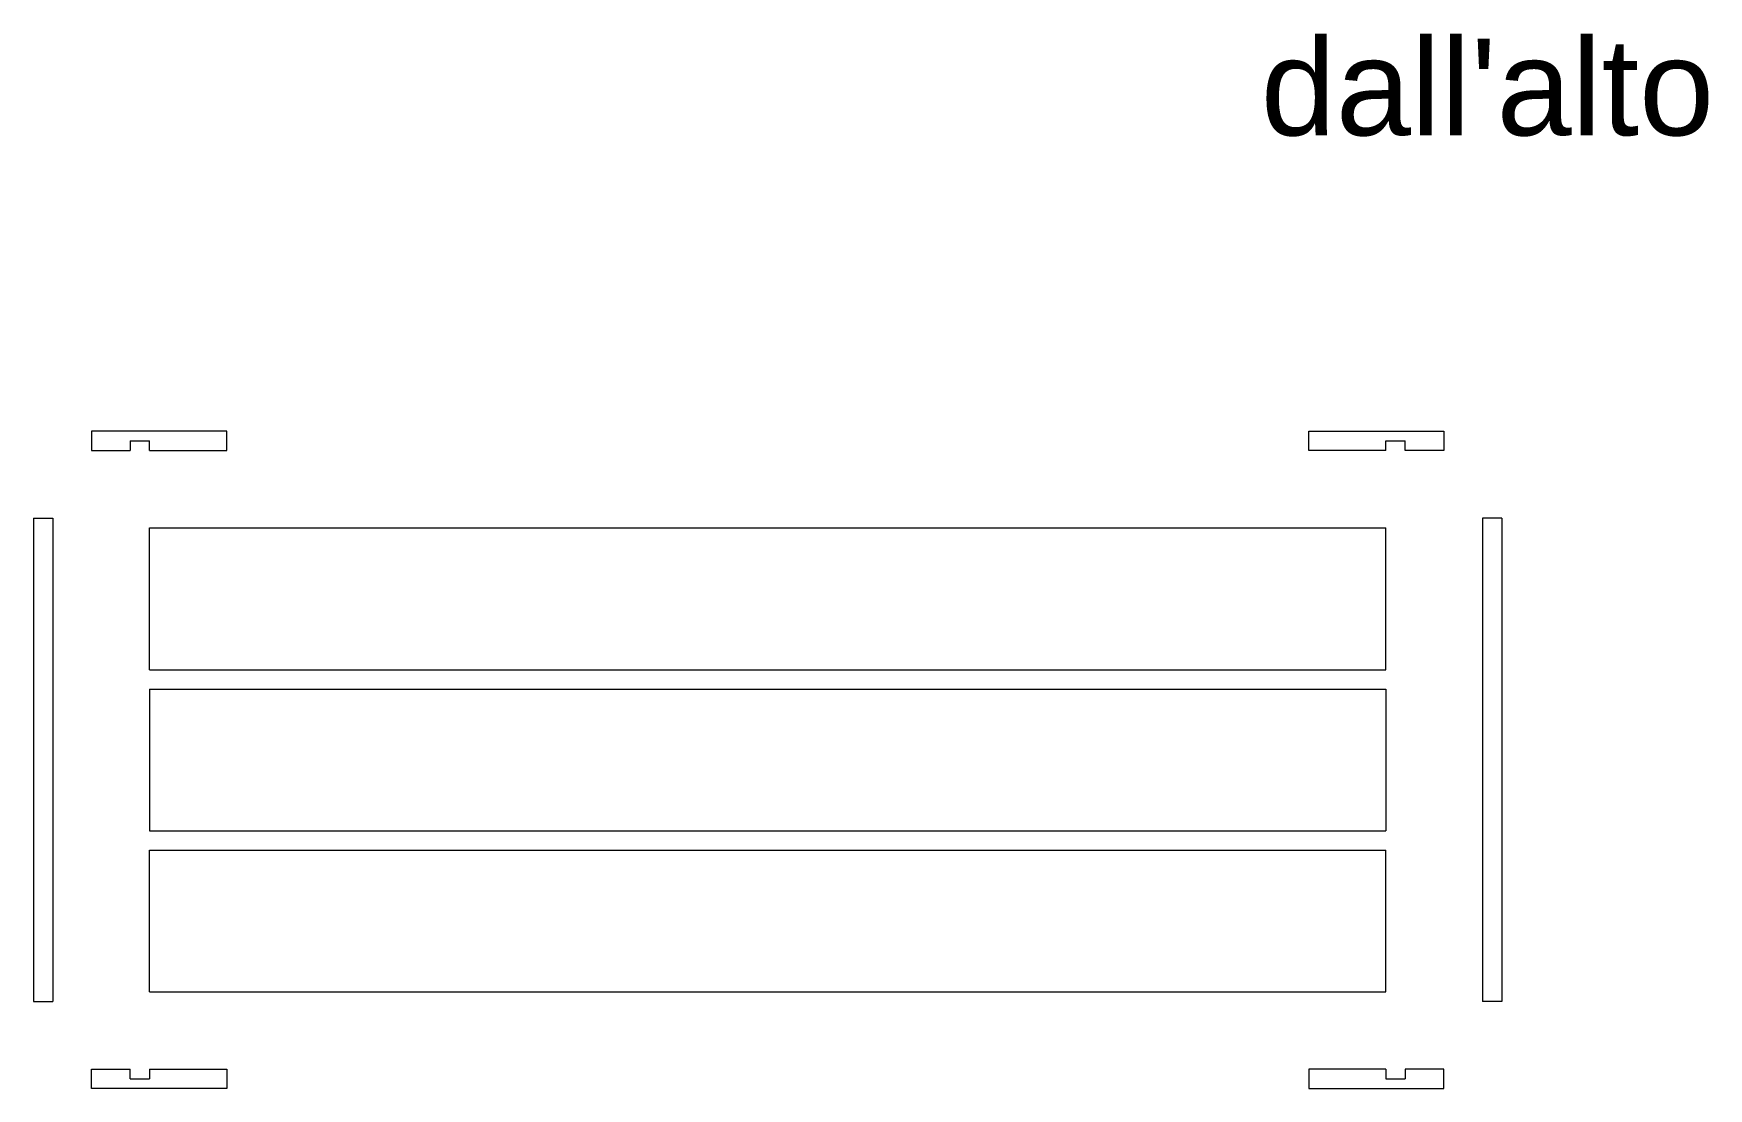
# Model space of a CAD drawing. Header units: centimetres. Extents: x 917 to 2835, y -35184 to -3253.
# Drawn here: x 1859.3 to 1946, y -3543.6 to -3489 of the extents above; entities that cross this region are included whole.
import ezdxf

# ---------------------------------------------------------------- set-up
doc = ezdxf.new("R2010")
doc.units = ezdxf.units.CM
doc.layers.add('mobili', color=7, linetype='Continuous', lineweight=20)
doc.layers.add('viti', color=3, linetype='Continuous', lineweight=20)
doc.styles.get("Standard").update_dxf_attribs({"font": 'arial.ttf'})

msp = doc.modelspace()

# ---------------------------------------------------------------- texts
at = {"layer": 'viti', "insert": (1922.799, -3489.26), "char_height": 5, "attachment_point": 1}
msp.add_mtext_dynamic_manual_height_columns("dall'alto", width=49.2742, gutter_width=12.5, heights=[0], dxfattribs=at)

# ---------------------------------------------------------------- linework, layer by layer
at = {"layer": 'mobili'}
for p, q in [((1869.279, -3509.568), (1862.279, -3509.568)), ((1862.279, -3509.568), (1862.279, -3510.568)), ((1864.279, -3510.068), (1865.279, -3510.068)), ((1864.279, -3510.068), (1864.279, -3510.568)), ((1865.279, -3510.568), (1865.279, -3510.068)), ((1869.279, -3510.568), (1869.279, -3509.568)), ((1925.279, -3509.568), (1932.279, -3509.568)), ((1925.279, -3510.568), (1925.279, -3509.568)), ((1929.279, -3510.568), (1929.279, -3510.068)), ((1929.279, -3510.068), (1930.279, -3510.068)), ((1930.279, -3510.568), (1930.279, -3510.068)), ((1932.279, -3509.568), (1932.279, -3510.568)), ((1862.279, -3510.568), (1864.279, -3510.568)), ((1865.279, -3510.568), (1869.279, -3510.568)), ((1929.279, -3510.568), (1925.279, -3510.568)), ((1932.279, -3510.568), (1930.279, -3510.568)), ((1859.279, -3514.068), (1859.279, -3539.058)), ((1859.279, -3514.068), (1860.279, -3514.068)), ((1860.279, -3514.068), (1860.279, -3539.058)), ((1934.279, -3514.068), (1934.279, -3539.058)), ((1935.279, -3514.068), (1934.279, -3514.068)), ((1935.279, -3514.068), (1935.279, -3539.058)), ((1865.279, -3514.568), (1929.279, -3514.568)), ((1865.279, -3521.898), (1865.279, -3514.568)), ((1929.279, -3521.898), (1929.279, -3514.568)), ((1865.279, -3521.898), (1929.279, -3521.898)), ((1865.279, -3522.898), (1929.279, -3522.898)), ((1865.279, -3522.898), (1865.279, -3530.228)), ((1929.279, -3522.898), (1929.279, -3530.228)), ((1865.279, -3530.228), (1929.279, -3530.228)), ((1865.279, -3531.228), (1929.279, -3531.228)), ((1865.279, -3538.558), (1865.279, -3531.228)), ((1929.279, -3538.558), (1929.279, -3531.228)), ((1865.279, -3538.558), (1929.279, -3538.558)), ((1859.279, -3539.058), (1860.279, -3539.058)), ((1935.279, -3539.058), (1934.279, -3539.058)), ((1862.279, -3543.558), (1862.279, -3542.558)), ((1862.279, -3542.558), (1864.279, -3542.558)), ((1864.279, -3543.058), (1864.279, -3542.558)), ((1864.279, -3543.058), (1865.279, -3543.058)), ((1865.279, -3542.558), (1869.279, -3542.558)), ((1865.279, -3542.558), (1865.279, -3543.058)), ((1869.279, -3542.558), (1869.279, -3543.558)), ((1929.279, -3542.558), (1925.279, -3542.558)), ((1925.279, -3542.558), (1925.279, -3543.558)), ((1929.279, -3542.558), (1929.279, -3543.058)), ((1929.279, -3543.058), (1930.279, -3543.058)), ((1932.279, -3542.558), (1930.279, -3542.558)), ((1930.279, -3542.558), (1930.279, -3543.058)), ((1932.279, -3543.558), (1932.279, -3542.558)), ((1869.279, -3543.558), (1862.279, -3543.558)), ((1925.279, -3543.558), (1932.279, -3543.558))]:
    msp.add_line(p, q, dxfattribs=at)

msp.set_redraw_order([(e.dxf.handle, doc.entitydb.next_handle()) for e in msp.query("TEXT MTEXT ATTDEF DIMENSION ARC_DIMENSION")])  # texts and dimensions are drawn at this point

doc.saveas('drawing.dxf')
